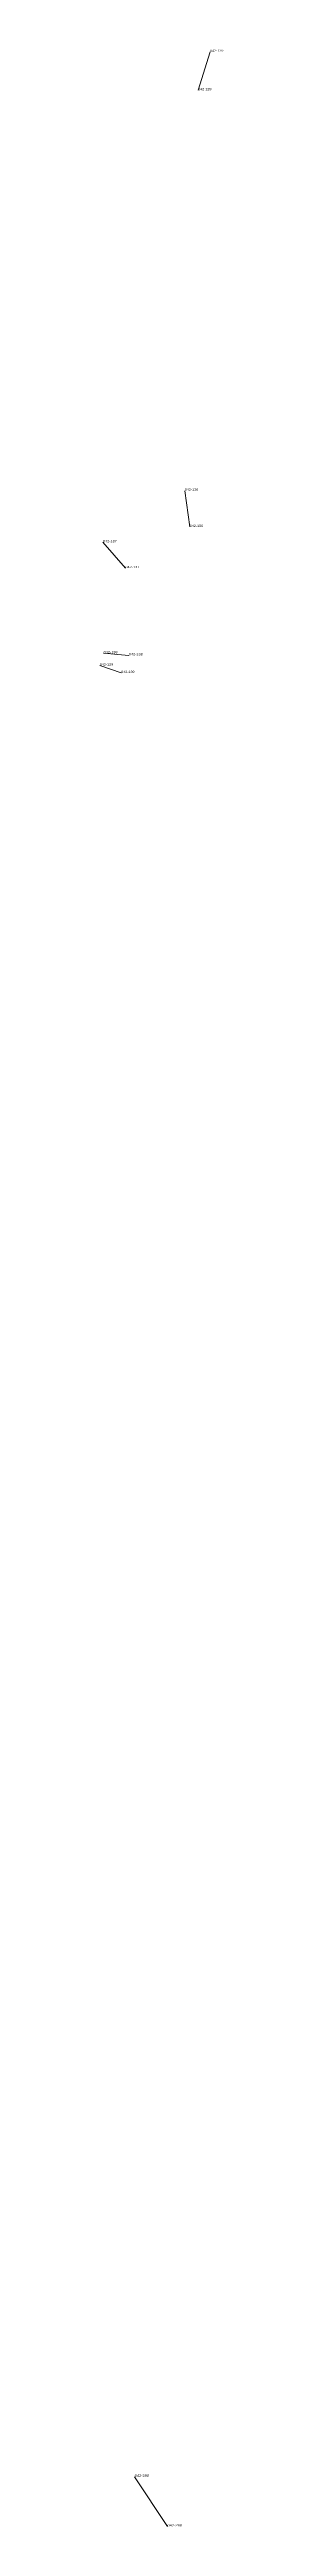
# Model space of a CAD drawing. Header units: metres. Extents: x 571156 to 607184, y 703608 to 727431.
# Drawn here: x 580699 to 580808, y 714221 to 716413 of the extents above; entities that cross this region are included whole.
import ezdxf

# ---------------------------------------------------------------- set-up
doc = ezdxf.new("R2010")
doc.units = ezdxf.units.M
doc.header["$LTSCALE"] = 0.8
doc.layers.add('60', color=7, linetype='Continuous', lineweight=13)
doc.layers.add('61', color=7, linetype='Continuous')

msp = doc.modelspace()

# ---------------------------------------------------------------- linework, layer by layer
at = {"layer": '60'}
for p, q in [((580796.58, 716410.5), (580786.08, 716376.53)), ((580796.58, 716410.5), (580786.08, 716376.53)), ((580778.67, 715990.06), (580774.35, 716022.17)), ((580778.67, 715990.06), (580774.35, 716022.17)), ((580702.1, 715976.48), (580721.86, 715953.63)), ((580702.1, 715976.48), (580721.86, 715953.63)), ((580699.32, 715867.34), (580718.15, 715860.86)), ((580699.32, 715867.34), (580718.15, 715860.86)), ((580702.72, 715878.3), (580724.95, 715876.45)), ((580702.72, 715878.3), (580724.95, 715876.45)), ((580759.09, 714220.71), (580730.09, 714264.71)), ((580759.09, 714220.71), (580730.09, 714264.71))]:
    msp.add_line(p, q, dxfattribs=at)

# ---------------------------------------------------------------- texts
for s, width, p in [('042-129', 1.2, (580786.08, 716376.53)), ('042-129', 1.2, (580786.08, 716376.53)), ('042-136', 1.2, (580774.35, 716022.17)), ('042-136', 1.2, (580774.35, 716022.17)), ('042-137', 1.25, (580721.86, 715953.63)), ('042-137', 1.25, (580721.86, 715953.63)), ('042-139', 1.2, (580718.15, 715860.86)), ('042-139', 1.2, (580718.15, 715860.86)), ('042-138', 1.25, (580724.95, 715876.45)), ('042-138', 1.25, (580724.95, 715876.45)), ('042-298', 1.3, (580730.09, 714264.71)), ('042-298', 1.3, (580730.09, 714264.71))]:
    msp.add_text(s, height=2, dxfattribs=dict(at, width=width)).set_placement(p)
at = {"layer": '61'}
for s, width, p in [('042-129', 1.2, (580796.58, 716410.5)), ('042-129', 1.2, (580796.58, 716410.5)), ('042-136', 1.2, (580778.67, 715990.06)), ('042-136', 1.2, (580778.67, 715990.06)), ('042-137', 1.25, (580702.1, 715976.48)), ('042-137', 1.25, (580702.1, 715976.48)), ('042-138', 1.25, (580702.72, 715878.3)), ('042-138', 1.25, (580702.72, 715878.3)), ('042-139', 1.2, (580699.32, 715867.34)), ('042-139', 1.2, (580699.32, 715867.34)), ('042-298', 1.3, (580759.09, 714220.71)), ('042-298', 1.3, (580759.09, 714220.71))]:
    msp.add_text(s, height=2, dxfattribs=dict(at, width=width)).set_placement(p)

doc.saveas('drawing.dxf')
